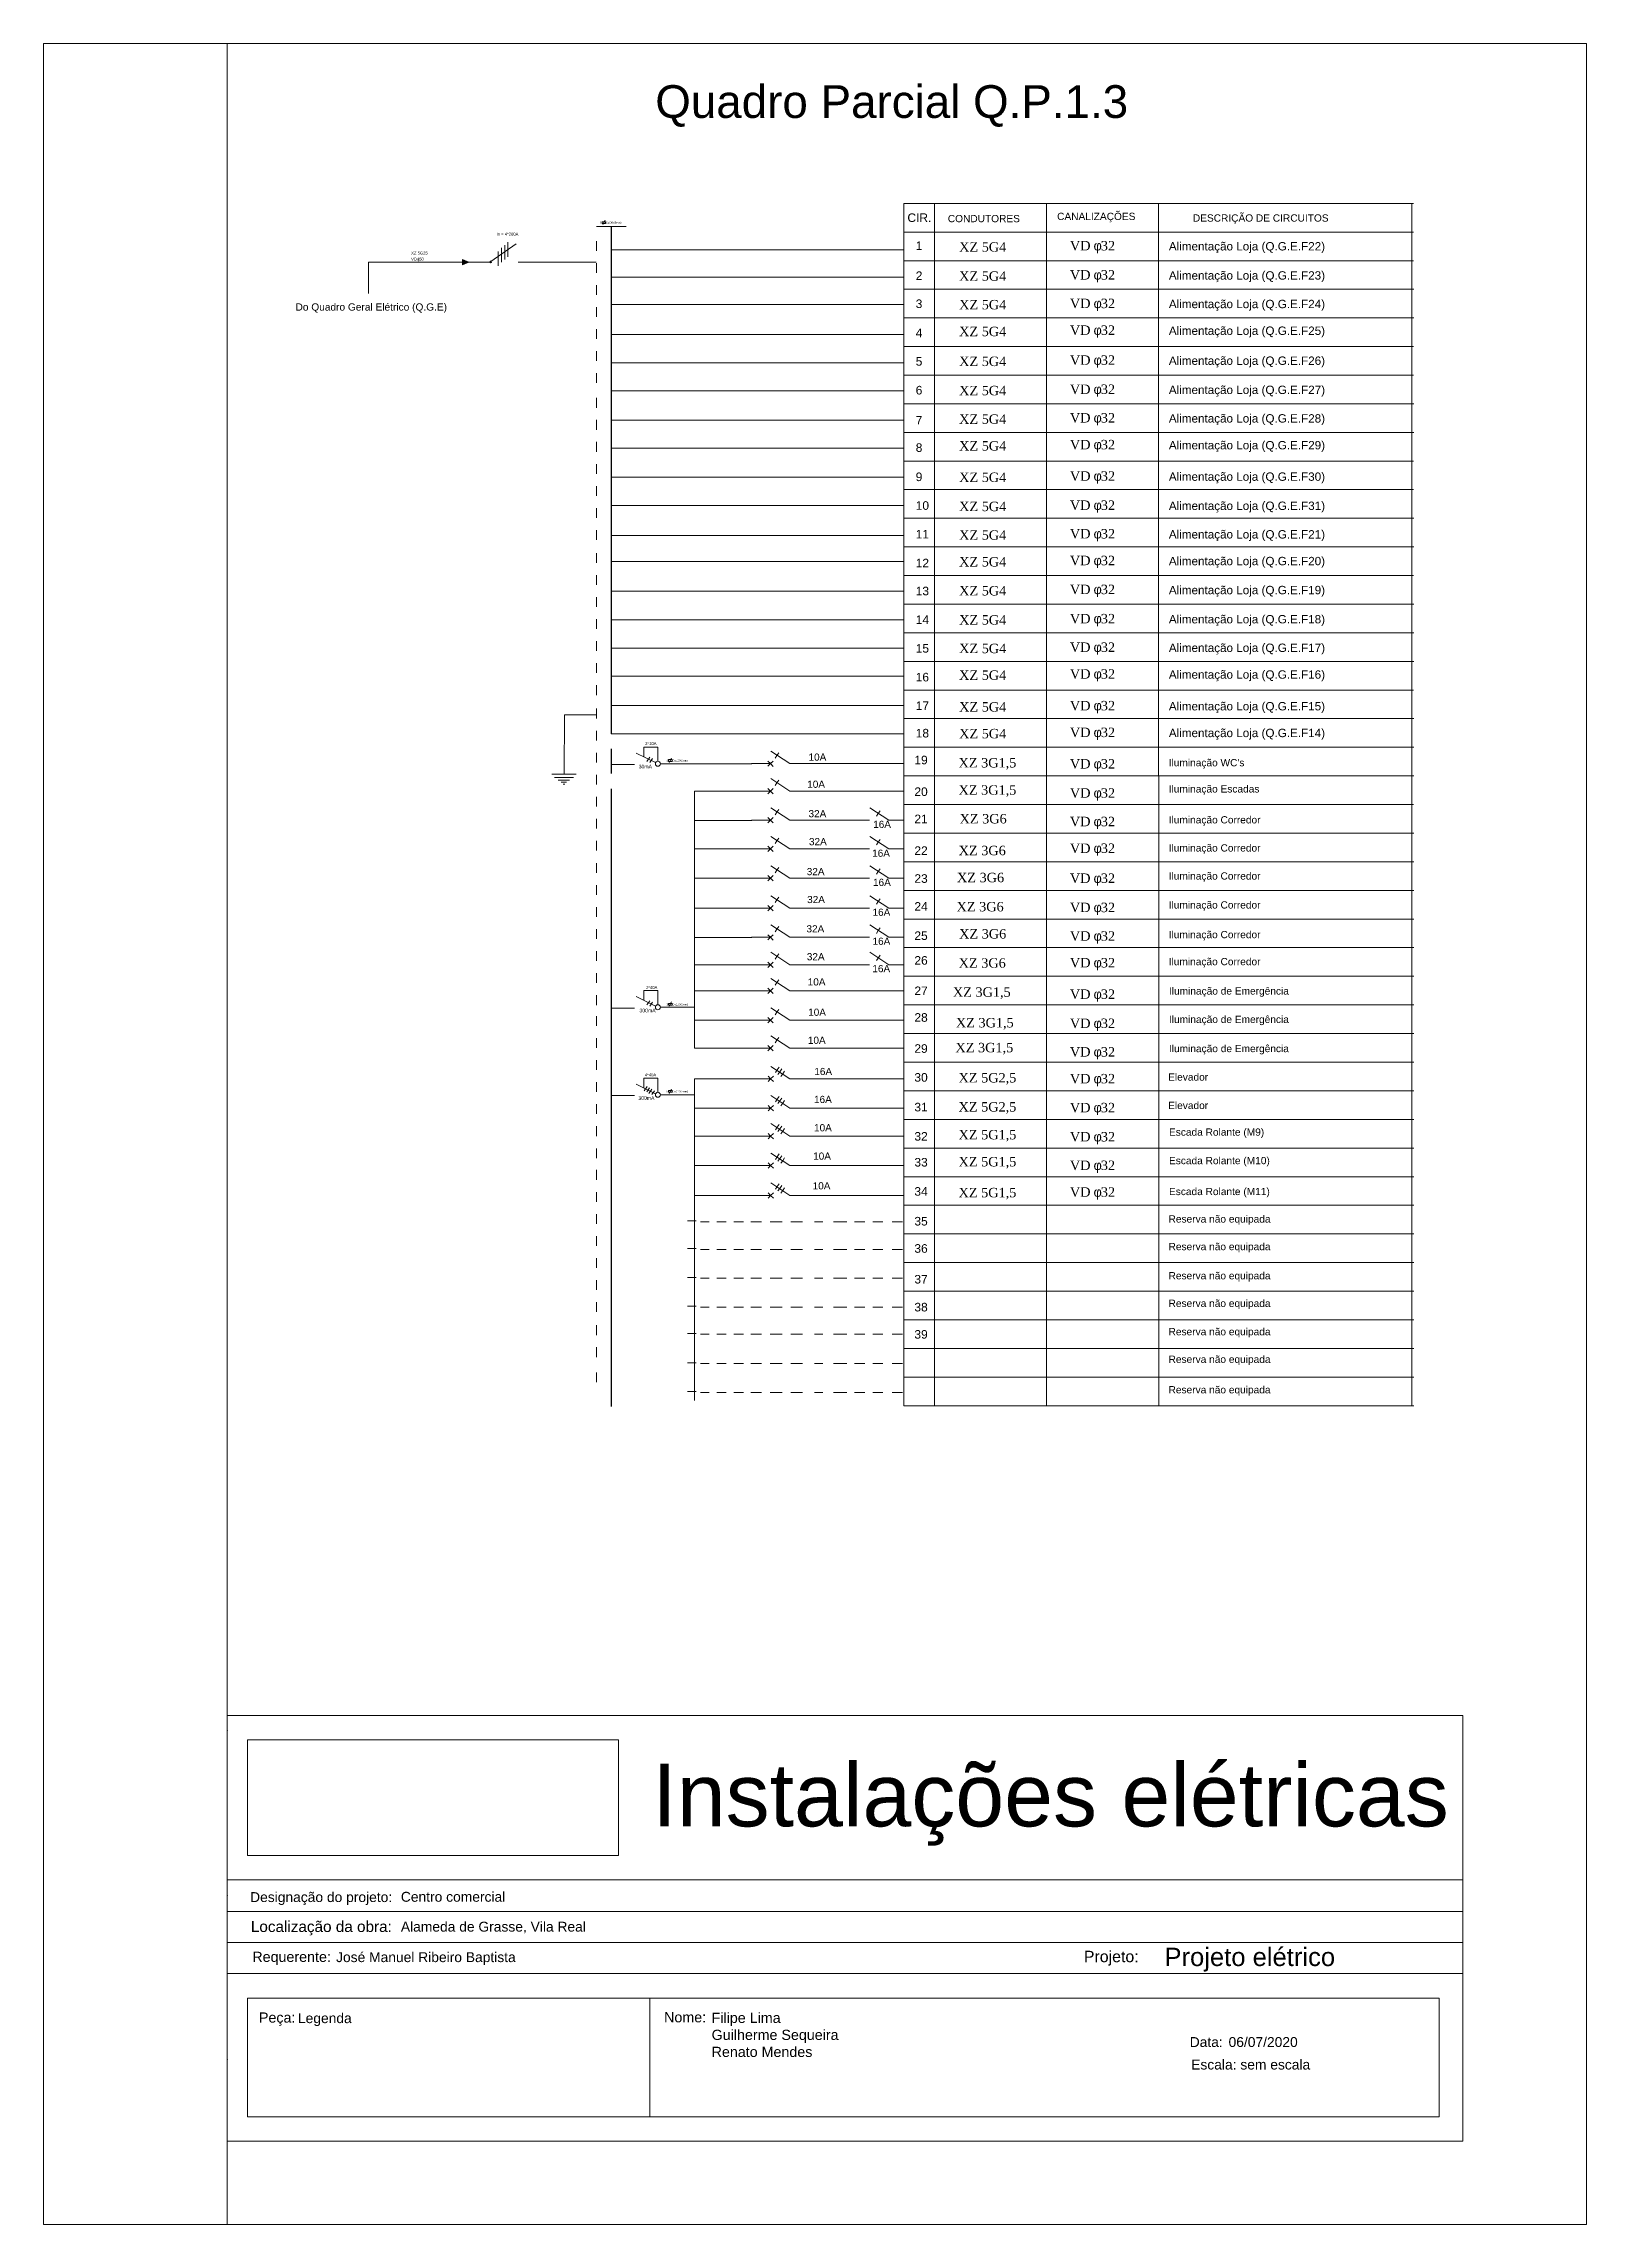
# Model space of a CAD drawing. Extents: x -17539 to 1421, y -3169 to 802964.
# Drawn here: x 628 to 649, y 347.31 to 377.01 of the extents above; entities that cross this region are included whole.
import ezdxf
from ezdxf.enums import TextEntityAlignment as Align

# ---------------------------------------------------------------- set-up
doc = ezdxf.new("R2010")
doc.units = 0
doc.header["$LTSCALE"] = 25
doc.header["$MEASUREMENT"] = 0
doc.linetypes.add('TRACO_PONTO', pattern=[500, 300, -100, 0.1, -99.9])
doc.layers.get('0').update_dxf_attribs({"lineweight": 9})
doc.styles.add('MtXpl_Symbol', font='symbol.ttf')
doc.styles.add('MtXpl_Times_New_Roma', font='times.ttf')
doc.styles.add('ROMANS', font='arial.ttf')
doc.styles.get("Standard").update_dxf_attribs({"font": 'arial.ttf'})

msp = doc.modelspace()

# ---------------------------------------------------------------- texts
at = {"style": 'ROMANS'}
for s, p in [('5      Cu(30X5mm)', (635.722, 374.571)), ('3      Cu(12X2mm)', (636.627, 367.244)), ('3      Cu(12X2mm)', (636.627, 363.924)), ('5      Cu(12X2mm)', (636.627, 362.738))]:
    msp.add_text(s, height=0.02538, dxfattribs=at).set_placement(p, align=Align.MIDDLE_CENTER)
for s, height, style, p in [('CIR.', 0.1168, 'ROMANS', (639.76, 374.58)), ('CONDUTORES', 0.0988, 'ROMANS', (640.31, 374.577)), ('CANALIZAÇÕES', 0.09875, 'ROMANS', (641.798, 374.607)), ('DESCRIÇÃO DE CIRCUITOS', 0.09875, 'ROMANS', (643.646, 374.585)), ('In = 4*200A ', 0.04037, 'ROMANS', (634.168, 374.395)), ('1', 0.117, 'ROMANS', (639.873, 374.198)), ('XZ 5G4', 0.1285, 'MtXpl_Times_New_Roma', (640.464, 374.176)), ('VD ', 0.1285, 'MtXpl_Times_New_Roma', (641.972, 374.193)), ('f', 0.129, 'MtXpl_Symbol', (642.294, 374.193)), ('32', 0.1285, 'MtXpl_Times_New_Roma', (642.393, 374.193)), (' VDϕ50', 0.0404, 'ROMANS', (632.989, 374.054)), (' XZ 5G25', 0.0404, 'ROMANS', (632.989, 374.137)), ('VD ', 0.1285, 'MtXpl_Times_New_Roma', (641.972, 373.796)), ('32', 0.1285, 'MtXpl_Times_New_Roma', (642.393, 373.796)), ('2', 0.117, 'ROMANS', (639.873, 373.79)), ('XZ 5G4', 0.1285, 'MtXpl_Times_New_Roma', (640.464, 373.779)), ('f', 0.129, 'MtXpl_Symbol', (642.294, 373.796)), ('Do Quadro Geral Elétrico (Q.G.E)', 0.09875, 'ROMANS', (631.431, 373.373)), ('3', 0.117, 'ROMANS', (639.873, 373.408)), ('XZ 5G4', 0.1285, 'MtXpl_Times_New_Roma', (640.464, 373.39)), ('VD ', 0.1285, 'MtXpl_Times_New_Roma', (641.972, 373.407)), ('f', 0.129, 'MtXpl_Symbol', (642.294, 373.407)), ('32', 0.1285, 'MtXpl_Times_New_Roma', (642.393, 373.407)), ('4', 0.117, 'ROMANS', (639.873, 373.011)), ('XZ 5G4', 0.1285, 'MtXpl_Times_New_Roma', (640.464, 373.025)), ('VD ', 0.1285, 'MtXpl_Times_New_Roma', (641.972, 373.043)), ('f', 0.129, 'MtXpl_Symbol', (642.294, 373.043)), ('32', 0.1285, 'MtXpl_Times_New_Roma', (642.393, 373.043)), ('5', 0.117, 'ROMANS', (639.873, 372.623)), ('XZ 5G4', 0.1285, 'MtXpl_Times_New_Roma', (640.464, 372.618)), ('VD ', 0.1285, 'MtXpl_Times_New_Roma', (641.972, 372.635)), ('f', 0.129, 'MtXpl_Symbol', (642.294, 372.635)), ('32', 0.1285, 'MtXpl_Times_New_Roma', (642.393, 372.635)), ('6', 0.117, 'ROMANS', (639.873, 372.231)), ('XZ 5G4', 0.1285, 'MtXpl_Times_New_Roma', (640.464, 372.22)), ('VD ', 0.1285, 'MtXpl_Times_New_Roma', (641.972, 372.238)), ('f', 0.129, 'MtXpl_Symbol', (642.294, 372.238)), ('32', 0.1285, 'MtXpl_Times_New_Roma', (642.393, 372.238)), ('7', 0.117, 'ROMANS', (639.873, 371.822)), ('XZ 5G4', 0.1285, 'MtXpl_Times_New_Roma', (640.464, 371.831)), ('VD ', 0.1285, 'MtXpl_Times_New_Roma', (641.972, 371.849)), ('f', 0.129, 'MtXpl_Symbol', (642.294, 371.849)), ('32', 0.1285, 'MtXpl_Times_New_Roma', (642.393, 371.849)), ('8', 0.117, 'ROMANS', (639.873, 371.449)), ('XZ 5G4', 0.1285, 'MtXpl_Times_New_Roma', (640.464, 371.467)), ('VD ', 0.1285, 'MtXpl_Times_New_Roma', (641.972, 371.484)), ('f', 0.129, 'MtXpl_Symbol', (642.294, 371.484)), ('32', 0.1285, 'MtXpl_Times_New_Roma', (642.393, 371.484)), ('9', 0.117, 'ROMANS', (639.873, 371.051)), ('XZ 5G4', 0.1285, 'MtXpl_Times_New_Roma', (640.464, 371.039)), ('VD ', 0.1285, 'MtXpl_Times_New_Roma', (641.972, 371.056)), ('f', 0.129, 'MtXpl_Symbol', (642.294, 371.056)), ('32', 0.1285, 'MtXpl_Times_New_Roma', (642.393, 371.056)), ('10', 0.1168, 'ROMANS', (639.873, 370.66)), ('XZ 5G4', 0.1285, 'MtXpl_Times_New_Roma', (640.464, 370.642)), ('VD ', 0.1285, 'MtXpl_Times_New_Roma', (641.972, 370.659)), ('f', 0.129, 'MtXpl_Symbol', (642.294, 370.659)), ('32', 0.1285, 'MtXpl_Times_New_Roma', (642.393, 370.659)), ('11', 0.1168, 'ROMANS', (639.873, 370.27)), ('XZ 5G4', 0.1285, 'MtXpl_Times_New_Roma', (640.464, 370.252)), ('VD ', 0.1285, 'MtXpl_Times_New_Roma', (641.972, 370.27)), ('f', 0.129, 'MtXpl_Symbol', (642.294, 370.27)), ('32', 0.1285, 'MtXpl_Times_New_Roma', (642.393, 370.27)), ('12', 0.1168, 'ROMANS', (639.873, 369.877)), ('XZ 5G4', 0.1285, 'MtXpl_Times_New_Roma', (640.464, 369.888)), ('VD ', 0.1285, 'MtXpl_Times_New_Roma', (641.972, 369.906)), ('f', 0.129, 'MtXpl_Symbol', (642.294, 369.906)), ('32', 0.1285, 'MtXpl_Times_New_Roma', (642.393, 369.906)), ('13', 0.1168, 'ROMANS', (639.873, 369.496)), ('XZ 5G4', 0.1285, 'MtXpl_Times_New_Roma', (640.464, 369.494)), ('VD ', 0.1285, 'MtXpl_Times_New_Roma', (641.972, 369.512)), ('f', 0.129, 'MtXpl_Symbol', (642.294, 369.512)), ('32', 0.1285, 'MtXpl_Times_New_Roma', (642.393, 369.512)), ('14', 0.1168, 'ROMANS', (639.873, 369.105)), ('XZ 5G4', 0.1285, 'MtXpl_Times_New_Roma', (640.464, 369.097)), ('VD ', 0.1285, 'MtXpl_Times_New_Roma', (641.972, 369.114)), ('f', 0.129, 'MtXpl_Symbol', (642.294, 369.114)), ('32', 0.1285, 'MtXpl_Times_New_Roma', (642.393, 369.114)), ('15', 0.1168, 'ROMANS', (639.873, 368.715)), ('XZ 5G4', 0.1285, 'MtXpl_Times_New_Roma', (640.464, 368.708)), ('VD ', 0.1285, 'MtXpl_Times_New_Roma', (641.972, 368.725)), ('f', 0.129, 'MtXpl_Symbol', (642.294, 368.725)), ('32', 0.1285, 'MtXpl_Times_New_Roma', (642.393, 368.725)), ('16', 0.1168, 'ROMANS', (639.873, 368.323)), ('XZ 5G4', 0.1285, 'MtXpl_Times_New_Roma', (640.464, 368.344)), ('VD ', 0.1285, 'MtXpl_Times_New_Roma', (641.972, 368.361)), ('f', 0.129, 'MtXpl_Symbol', (642.294, 368.361)), ('32', 0.1285, 'MtXpl_Times_New_Roma', (642.393, 368.361)), ('17', 0.1168, 'ROMANS', (639.873, 367.933)), ('XZ 5G4', 0.1285, 'MtXpl_Times_New_Roma', (640.464, 367.912)), ('VD ', 0.1285, 'MtXpl_Times_New_Roma', (641.972, 367.929)), ('f', 0.129, 'MtXpl_Symbol', (642.294, 367.929)), ('32', 0.1285, 'MtXpl_Times_New_Roma', (642.393, 367.929)), ('VD ', 0.1285, 'MtXpl_Times_New_Roma', (641.972, 367.565)), ('32', 0.1285, 'MtXpl_Times_New_Roma', (642.393, 367.565)), ('2*10A', 0.0404, 'ROMANS', (636.191, 367.457)), ('18', 0.1168, 'ROMANS', (639.873, 367.56)), ('XZ 5G4', 0.1285, 'MtXpl_Times_New_Roma', (640.464, 367.548)), ('f', 0.129, 'MtXpl_Symbol', (642.294, 367.565)), ('10A', 0.0974, 'ROMANS', (638.414, 367.244)), ('19', 0.1168, 'ROMANS', (639.855, 367.194)), ('XZ 3G1,5', 0.1285, 'MtXpl_Times_New_Roma', (640.456, 367.151)), ('VD ', 0.1285, 'MtXpl_Times_New_Roma', (641.972, 367.137)), ('f', 0.129, 'MtXpl_Symbol', (642.294, 367.137)), ('32', 0.1285, 'MtXpl_Times_New_Roma', (642.393, 367.137)), ("Iluminação WC's", 0.09875, 'ROMANS', (643.317, 367.167)), ('10A', 0.0974, 'ROMANS', (638.396, 366.874)), ('20', 0.1168, 'ROMANS', (639.855, 366.763)), ('XZ 3G1,5', 0.1285, 'MtXpl_Times_New_Roma', (640.456, 366.78)), ('VD ', 0.1285, 'MtXpl_Times_New_Roma', (641.972, 366.74)), ('f', 0.129, 'MtXpl_Symbol', (642.294, 366.74)), ('32', 0.1285, 'MtXpl_Times_New_Roma', (642.393, 366.74)), ('Iluminação Escadas', 0.09875, 'ROMANS', (643.317, 366.81)), ('32A', 0.0974, 'ROMANS', (638.414, 366.473)), ('21', 0.1168, 'ROMANS', (639.855, 366.392)), ('XZ 3G6', 0.1285, 'MtXpl_Times_New_Roma', (640.47, 366.389)), ('16A', 0.0974, 'ROMANS', (639.294, 366.328)), ('VD ', 0.1285, 'MtXpl_Times_New_Roma', (641.972, 366.351)), ('f', 0.129, 'MtXpl_Symbol', (642.294, 366.351)), ('32', 0.1285, 'MtXpl_Times_New_Roma', (642.393, 366.351)), ('Iluminação Corredor', 0.09875, 'ROMANS', (643.317, 366.389)), ('32A', 0.0974, 'ROMANS', (638.42, 366.092)), ('16A', 0.0974, 'ROMANS', (639.28, 365.935)), ('22', 0.1168, 'ROMANS', (639.855, 365.96)), ('XZ 3G6', 0.1285, 'MtXpl_Times_New_Roma', (640.458, 365.956)), ('VD ', 0.1285, 'MtXpl_Times_New_Roma', (641.972, 365.987)), ('f', 0.129, 'MtXpl_Symbol', (642.294, 365.987)), ('32', 0.1285, 'MtXpl_Times_New_Roma', (642.393, 365.987)), ('Iluminação Corredor', 0.09875, 'ROMANS', (643.317, 366.006)), ('32A', 0.0974, 'ROMANS', (638.39, 365.684)), ('16A', 0.0974, 'ROMANS', (639.292, 365.538)), ('23', 0.1168, 'ROMANS', (639.855, 365.58)), ('XZ 3G6', 0.1285, 'MtXpl_Times_New_Roma', (640.435, 365.588)), ('VD ', 0.1285, 'MtXpl_Times_New_Roma', (641.972, 365.579)), ('f', 0.129, 'MtXpl_Symbol', (642.294, 365.579)), ('32', 0.1285, 'MtXpl_Times_New_Roma', (642.393, 365.579)), ('Iluminação Corredor', 0.09875, 'ROMANS', (643.317, 365.624)), ('32A', 0.0974, 'ROMANS', (638.395, 365.304)), ('24', 0.1168, 'ROMANS', (639.855, 365.2)), ('XZ 3G6', 0.1285, 'MtXpl_Times_New_Roma', (640.429, 365.191)), ('32', 0.1285, 'MtXpl_Times_New_Roma', (642.393, 365.181)), ('Iluminação Corredor', 0.09875, 'ROMANS', (643.317, 365.23)), ('16A', 0.0974, 'ROMANS', (639.285, 365.131)), ('VD ', 0.1285, 'MtXpl_Times_New_Roma', (641.972, 365.181)), ('f', 0.129, 'MtXpl_Symbol', (642.294, 365.181)), ('32A', 0.0974, 'ROMANS', (638.386, 364.905)), ('16A', 0.0974, 'ROMANS', (639.285, 364.736)), ('25', 0.1168, 'ROMANS', (639.855, 364.802)), ('XZ 3G6', 0.1285, 'MtXpl_Times_New_Roma', (640.464, 364.821)), ('VD ', 0.1285, 'MtXpl_Times_New_Roma', (641.972, 364.792)), ('f', 0.129, 'MtXpl_Symbol', (642.294, 364.792)), ('32', 0.1285, 'MtXpl_Times_New_Roma', (642.393, 364.792)), ('Iluminação Corredor', 0.09875, 'ROMANS', (643.317, 364.826)), ('32A', 0.0974, 'ROMANS', (638.391, 364.525)), ('16A', 0.0974, 'ROMANS', (639.283, 364.363)), ('26', 0.1168, 'ROMANS', (639.855, 364.465)), ('XZ 3G6', 0.1285, 'MtXpl_Times_New_Roma', (640.458, 364.424)), ('VD ', 0.1285, 'MtXpl_Times_New_Roma', (641.972, 364.428)), ('f', 0.129, 'MtXpl_Symbol', (642.294, 364.428)), ('32', 0.1285, 'MtXpl_Times_New_Roma', (642.393, 364.428)), ('Iluminação Corredor', 0.09875, 'ROMANS', (643.317, 364.458)), ('2*40A', 0.0404, 'ROMANS', (636.202, 364.134)), ('10A', 0.0974, 'ROMANS', (638.403, 364.182)), ('27', 0.1168, 'ROMANS', (639.855, 364.051)), ('XZ 3G1,5', 0.1285, 'MtXpl_Times_New_Roma', (640.379, 364.028)), ('VD ', 0.1285, 'MtXpl_Times_New_Roma', (641.972, 364)), ('32', 0.1285, 'MtXpl_Times_New_Roma', (642.393, 364)), ('Iluminação de Emergência ', 0.09875, 'ROMANS', (643.32, 364.058)), ('10A', 0.0974, 'ROMANS', (638.409, 363.769)), ('f', 0.129, 'MtXpl_Symbol', (642.294, 364)), ('28', 0.1168, 'ROMANS', (639.855, 363.688)), ('XZ 3G1,5', 0.1285, 'MtXpl_Times_New_Roma', (640.42, 363.611)), ('VD ', 0.1285, 'MtXpl_Times_New_Roma', (641.972, 363.603)), ('f', 0.129, 'MtXpl_Symbol', (642.294, 363.603)), ('32', 0.1285, 'MtXpl_Times_New_Roma', (642.393, 363.603)), ('Iluminação de Emergência ', 0.09875, 'ROMANS', (643.32, 363.671)), ('10A', 0.0974, 'ROMANS', (638.405, 363.387)), ('29', 0.1168, 'ROMANS', (639.855, 363.265)), ('XZ 3G1,5', 0.1285, 'MtXpl_Times_New_Roma', (640.414, 363.272)), ('VD ', 0.1285, 'MtXpl_Times_New_Roma', (641.972, 363.214)), ('f', 0.129, 'MtXpl_Symbol', (642.294, 363.214)), ('32', 0.1285, 'MtXpl_Times_New_Roma', (642.393, 363.214)), ('Iluminação de Emergência ', 0.09875, 'ROMANS', (643.32, 363.274)), ('4*40A', 0.0404, 'ROMANS', (636.186, 362.943)), ('16A', 0.0974, 'ROMANS', (638.493, 362.962)), ('30', 0.1168, 'ROMANS', (639.855, 362.872)), ('XZ 5G2,5', 0.1285, 'MtXpl_Times_New_Roma', (640.456, 362.861)), ('VD ', 0.1285, 'MtXpl_Times_New_Roma', (641.972, 362.849)), ('f', 0.129, 'MtXpl_Symbol', (642.294, 362.849)), ('32', 0.1285, 'MtXpl_Times_New_Roma', (642.393, 362.849)), ('Elevador', 0.0988, 'ROMANS', (643.309, 362.886)), ('16A', 0.0974, 'ROMANS', (638.489, 362.582)), ('31', 0.1168, 'ROMANS', (639.855, 362.467)), ('XZ 5G2,5', 0.1285, 'MtXpl_Times_New_Roma', (640.456, 362.465)), ('VD ', 0.1285, 'MtXpl_Times_New_Roma', (641.972, 362.455)), ('f', 0.129, 'MtXpl_Symbol', (642.294, 362.455)), ('32', 0.1285, 'MtXpl_Times_New_Roma', (642.393, 362.455)), ('Elevador', 0.0988, 'ROMANS', (643.309, 362.499)), ('10A', 0.0974, 'ROMANS', (638.489, 362.196)), ('32', 0.1168, 'ROMANS', (639.855, 362.069)), ('XZ 5G1,5', 0.1285, 'MtXpl_Times_New_Roma', (640.456, 362.086)), ('VD ', 0.1285, 'MtXpl_Times_New_Roma', (641.972, 362.058)), ('f', 0.129, 'MtXpl_Symbol', (642.294, 362.058)), ('32', 0.1285, 'MtXpl_Times_New_Roma', (642.393, 362.058)), ('Escada Rolante (M9)', 0.09875, 'ROMANS', (643.321, 362.136)), ('10A', 0.0974, 'ROMANS', (638.477, 361.81)), ('33', 0.1168, 'ROMANS', (639.855, 361.716)), ('XZ 5G1,5', 0.1285, 'MtXpl_Times_New_Roma', (640.456, 361.718)), ('VD ', 0.1285, 'MtXpl_Times_New_Roma', (641.972, 361.669)), ('f', 0.129, 'MtXpl_Symbol', (642.294, 361.669)), ('32', 0.1285, 'MtXpl_Times_New_Roma', (642.393, 361.669)), ('Escada Rolante (M10)', 0.09875, 'ROMANS', (643.321, 361.748)), ('10A', 0.0974, 'ROMANS', (638.47, 361.405)), ('34', 0.1168, 'ROMANS', (639.855, 361.319)), ('XZ 5G1,5', 0.1285, 'MtXpl_Times_New_Roma', (640.456, 361.297)), ('VD ', 0.1285, 'MtXpl_Times_New_Roma', (641.972, 361.305)), ('f', 0.129, 'MtXpl_Symbol', (642.294, 361.305)), ('32', 0.1285, 'MtXpl_Times_New_Roma', (642.393, 361.305)), ('Escada Rolante (M11)', 0.09875, 'ROMANS', (643.321, 361.327)), ('35', 0.1168, 'ROMANS', (639.855, 360.913)), ('Reserva não equipada', 0.09875, 'ROMANS', (643.315, 360.953)), ('36', 0.1168, 'ROMANS', (639.855, 360.542)), ('Reserva não equipada', 0.09875, 'ROMANS', (643.315, 360.577)), ('Reserva não equipada', 0.09875, 'ROMANS', (643.315, 360.18)), ('37', 0.1168, 'ROMANS', (639.855, 360.123)), ('38', 0.1168, 'ROMANS', (639.855, 359.743)), ('Reserva não equipada', 0.09875, 'ROMANS', (643.315, 359.804)), ('39', 0.1168, 'ROMANS', (639.855, 359.372)), ('Reserva não equipada', 0.09875, 'ROMANS', (643.315, 359.418)), ('Reserva não equipada', 0.09875, 'ROMANS', (643.315, 359.042)), ('Reserva não equipada', 0.09875, 'ROMANS', (643.315, 358.627))]:
    msp.add_text(s, height=height, dxfattribs=dict(style=style)).set_placement(p)
at = {"attachment_point": 1}
for s, width, gutter_width, heights, insert, char_height in [('Quadro Parcial Q.P.1.3', 11.85459, 2.229, [1.009], (636.328, 376.443), 0.44575), ('Alimentação Loja (Q.G.E.F22)', 2.83229, 0.568, [0.183], (643.319, 374.306), 0.11363), ('Alimentação Loja (Q.G.E.F23)', 2.22249, 0.568, [0.183], (643.319, 373.909), 0.11363), ('Alimentação Loja (Q.G.E.F24)', 2.33849, 0.568, [0.183], (643.319, 373.52), 0.11363), ('Alimentação Loja (Q.G.E.F25)', 2.44988, 0.568, [0.183], (643.319, 373.156), 0.11363), ('Alimentação Loja (Q.G.E.F26)', 2.40624, 0.568, [0.183], (643.319, 372.748), 0.11363), ('Alimentação Loja (Q.G.E.F27)', 2.42079, 0.568, [0.183], (643.319, 372.351), 0.11363), ('Alimentação Loja (Q.G.E.F28)', 2.24696, 0.568, [0.183], (643.319, 371.962), 0.11363), ('Alimentação Loja (Q.G.E.F29)', 2.50734, 0.568, [0.183], (643.319, 371.597), 0.11363), ('Alimentação Loja (Q.G.E.F30)', 2.30621, 0.568, [0.183], (643.319, 371.169), 0.11363), ('Alimentação Loja (Q.G.E.F31)', 2.30337, 0.568, [0.183], (643.319, 370.772), 0.11363), ('Alimentação Loja (Q.G.E.F21)', 2.43391, 0.568, [0.183], (643.319, 370.383), 0.11363), ('Alimentação Loja (Q.G.E.F20)', 2.23668, 0.568, [0.183], (643.319, 370.019), 0.11363), ('Alimentação Loja (Q.G.E.F19)', 2.23668, 0.568, [0.183], (643.319, 369.624), 0.11363), ('Alimentação Loja (Q.G.E.F18)', 2.35445, 0.568, [0.183], (643.319, 369.227), 0.11363), ('Alimentação Loja (Q.G.E.F17)', 2.35764, 0.568, [0.183], (643.319, 368.838), 0.11363), ('Alimentação Loja (Q.G.E.F16)', 2.4371, 0.568, [0.183], (643.319, 368.474), 0.11363), ('Alimentação Loja (Q.G.E.F15)', 2.26541, 0.568, [0.183], (643.319, 368.042), 0.11363), ('Alimentação Loja (Q.G.E.F14)', 2.30975, 0.568, [0.183], (643.319, 367.678), 0.11363), ('Filipe Lima\\PGuilherme Sequeira\\PRenato Mendes', 1.91251, 0.695, [1.016], (637.095, 350.192), 0.13907)]:
    msp.add_mtext_dynamic_manual_height_columns(s, width=width, gutter_width=gutter_width, heights=heights, dxfattribs=dict(at, insert=insert, char_height=char_height))
for s, insert, char_height, width in [('30mA', (636.102, 367.188), 0.0496, 0.08125), ('300mA', (636.113, 363.866), 0.0496, 0.08125), ('300mA', (636.097, 362.674), 0.0496, 0.08125), ('Instalações elétricas', (636.288, 353.586), 0.85663, 10.8783), ('Designação do projeto:', (630.813, 351.834), 0.1346, 2.08364), ('Centro comercial', (632.865, 351.838), 0.1346, 2.08364), ('Localização da obra:', (630.823, 351.44), 0.14887, 2.30464), ('Alameda de Grasse, Vila Real', (632.865, 351.431), 0.1346, 2.83899), ('Projeto elétrico', (643.259, 351.077), 0.24933, 3.85974), ('Requerente:', (630.843, 351.023), 0.13907, 2.15283), ('José Manuel Ribeiro Baptista', (631.983, 351.016), 0.1346, 2.83899), ('Projeto:', (642.162, 351.035), 0.1549, 2.39854), ('Peça:', (630.933, 350.196), 0.1391, 2.15283), ('Legenda', (631.464, 350.185), 0.1346, 2.83899), ('Nome:', (636.448, 350.2), 0.1391, 0.56614), ('06/07/2020', (644.132, 349.86), 0.1346, 2.08364), ('Data:', (643.603, 349.86), 0.1346, 2.08364), ('Escala:', (643.623, 349.553), 0.1346, 2.08364), ('sem escala', (644.292, 349.553), 0.1346, 2.08364)]:
    msp.add_mtext(s, dxfattribs=dict(at, insert=insert, char_height=char_height, width=width))

# ---------------------------------------------------------------- hatches: boundary and pattern name
h = msp.add_hatch(color=256)
h.dxf.hatch_style = 1
h.paths.add_polyline_path([(633.705, 374.068), (633.705, 373.997), (633.79, 374.034)])

# ---------------------------------------------------------------- linework, layer by layer
for p, q in [((628.002, 377.009), (628.002, 347.309)), ((628.002, 377.009), (649.002, 377.009)), ((630.502, 377.009), (630.502, 347.309)), ((649.002, 377.009), (649.002, 347.309)), ((639.71, 374.834), (646.651, 374.834)), ((639.71, 374.834), (639.71, 373.274)), ((640.13, 374.835), (640.13, 373.256)), ((641.652, 374.824), (641.652, 373.256)), ((643.18, 374.834), (643.18, 373.274)), ((646.625, 374.834), (646.625, 373.274)), ((635.53, 374.52), (635.933, 374.52)), ((635.651, 374.584), (635.603, 374.584)), ((635.603, 374.56), (635.603, 374.584)), ((635.603, 374.56), (635.651, 374.561)), ((635.613, 374.545), (635.644, 374.604)), ((635.651, 374.561), (635.651, 374.585)), ((634.09, 374.04), (634.434, 374.284)), ((634.235, 374.229), (634.235, 374.031)), ((634.28, 374.266), (634.28, 374.068)), ((634.319, 374.303), (634.319, 374.105)), ((635.527, 374.32), (635.527, 374.188)), ((639.71, 374.443), (646.651, 374.443)), ((639.93, 374.443), (646.651, 374.443)), ((633.705, 374.034), (632.425, 374.034)), ((632.425, 374.034), (632.425, 373.608)), ((633.705, 374.068), (633.705, 373.997)), ((633.705, 374.068), (633.79, 374.034)), ((633.705, 373.997), (633.79, 374.034)), ((633.946, 374.034), (633.79, 374.034)), ((634.189, 374.18), (634.189, 373.981)), ((635.527, 374.02), (635.527, 373.888)), ((639.711, 374.199), (635.727, 374.199)), ((639.71, 374.053), (646.651, 374.053)), ((635.527, 373.72), (635.527, 373.588)), ((638.401, 373.828), (635.727, 373.828)), ((639.711, 373.828), (638.401, 373.828)), ((639.71, 373.664), (646.652, 373.664)), ((635.527, 373.42), (635.527, 373.288)), ((638.401, 373.457), (635.727, 373.457)), ((639.711, 373.457), (638.401, 373.457)), ((635.527, 373.12), (635.527, 372.988)), ((638.401, 373.049), (635.727, 373.049)), ((639.711, 373.049), (638.401, 373.049)), ((639.71, 373.274), (646.652, 373.274)), ((639.71, 373.274), (639.71, 371.715)), ((640.13, 373.276), (640.13, 371.697)), ((641.652, 373.264), (641.652, 371.697)), ((643.18, 373.274), (643.18, 371.715)), ((646.625, 373.274), (646.625, 371.715)), ((635.527, 372.82), (635.527, 372.688)), ((639.71, 372.883), (646.651, 372.883)), ((639.93, 372.883), (646.651, 372.883)), ((635.527, 372.52), (635.527, 372.388)), ((638.401, 372.66), (635.727, 372.66)), ((639.711, 372.66), (638.401, 372.66)), ((639.71, 372.494), (646.651, 372.494)), ((635.527, 372.184), (635.527, 372.051)), ((638.401, 372.28), (635.727, 372.28)), ((639.711, 372.28), (638.401, 372.28)), ((635.527, 371.884), (635.527, 371.751)), ((638.401, 371.88), (635.727, 371.88)), ((639.711, 371.88), (638.401, 371.88)), ((639.71, 372.105), (646.652, 372.105)), ((635.527, 371.584), (635.527, 371.451)), ((639.71, 371.715), (646.652, 371.715)), ((639.71, 371.715), (639.71, 370.156)), ((640.13, 371.717), (640.13, 370.137)), ((641.652, 371.705), (641.652, 370.137)), ((643.18, 371.715), (643.18, 370.156)), ((646.625, 371.715), (646.625, 370.156)), ((635.527, 371.284), (635.527, 371.151)), ((638.401, 371.498), (635.727, 371.498)), ((639.711, 371.498), (638.401, 371.498)), ((639.71, 371.324), (646.651, 371.324)), ((639.93, 371.324), (646.651, 371.324)), ((635.527, 370.984), (635.527, 370.851)), ((638.401, 371.106), (635.727, 371.106)), ((639.711, 371.106), (638.401, 371.106)), ((635.527, 370.684), (635.527, 370.551)), ((638.401, 370.718), (635.727, 370.718)), ((639.711, 370.718), (638.401, 370.718)), ((639.71, 370.935), (646.651, 370.935)), ((635.527, 370.384), (635.527, 370.251)), ((639.71, 370.545), (646.652, 370.545)), ((635.527, 370.071), (635.527, 369.938)), ((638.401, 370.311), (635.727, 370.311)), ((639.711, 370.311), (638.401, 370.311)), ((639.71, 370.156), (646.652, 370.156)), ((639.71, 370.156), (639.71, 368.596)), ((640.13, 370.157), (640.13, 368.578)), ((641.652, 370.145), (641.652, 368.578)), ((643.18, 370.156), (643.18, 368.596)), ((646.625, 370.156), (646.625, 368.596)), ((635.527, 369.771), (635.527, 369.638)), ((638.401, 369.958), (635.727, 369.958)), ((639.711, 369.958), (638.401, 369.958)), ((635.527, 369.471), (635.527, 369.338)), ((638.401, 369.553), (635.727, 369.553)), ((639.711, 369.553), (638.401, 369.553)), ((639.71, 369.765), (646.651, 369.765)), ((639.93, 369.765), (646.651, 369.765)), ((639.71, 369.375), (646.652, 369.375)), ((635.527, 369.171), (635.527, 369.038)), ((638.401, 369.164), (635.727, 369.164)), ((639.711, 369.164), (638.401, 369.164)), ((639.71, 368.986), (646.652, 368.986)), ((635.527, 368.871), (635.527, 368.738)), ((638.401, 368.777), (635.727, 368.777)), ((639.711, 368.777), (638.401, 368.777)), ((639.71, 368.596), (646.652, 368.596)), ((639.71, 368.596), (639.71, 367.037)), ((640.13, 368.598), (640.13, 367.019)), ((641.652, 368.586), (641.652, 367.019)), ((643.18, 368.596), (643.18, 367.037)), ((646.625, 368.596), (646.625, 367.037)), ((635.527, 368.571), (635.527, 368.438)), ((638.401, 368.395), (635.727, 368.395)), ((639.711, 368.395), (638.401, 368.395)), ((635.527, 368.271), (635.527, 368.138)), ((638.401, 367.996), (635.727, 367.996)), ((639.711, 367.996), (638.401, 367.996)), ((639.71, 368.205), (646.651, 368.205)), ((639.93, 368.205), (646.651, 368.205)), ((635.086, 367.058), (635.091, 367.868)), ((635.091, 367.868), (635.528, 367.868)), ((635.527, 367.952), (635.527, 367.819)), ((639.71, 367.816), (646.652, 367.816)), ((635.527, 367.652), (635.527, 367.519)), ((638.401, 367.607), (635.727, 367.607)), ((636.172, 367.297), (636.172, 367.429)), ((636.172, 367.429), (636.362, 367.429)), ((636.362, 367.429), (636.362, 367.236)), ((639.711, 367.607), (638.401, 367.607)), ((639.71, 367.426), (646.652, 367.426)), ((635.527, 367.352), (635.527, 367.219)), ((635.725, 367.192), (636.047, 367.192)), ((636.333, 367.217), (636.068, 367.348)), ((636.254, 367.292), (636.213, 367.234)), ((636.288, 367.273), (636.253, 367.219)), ((636.398, 367.202), (636.864, 367.202)), ((636.556, 367.258), (636.508, 367.258)), ((636.508, 367.234), (636.508, 367.258)), ((636.508, 367.234), (636.556, 367.234)), ((636.518, 367.219), (636.55, 367.277)), ((636.556, 367.234), (636.556, 367.258)), ((636.864, 367.202), (637.641, 367.202)), ((637.639, 367.203), (637.897, 367.203)), ((637.897, 367.203), (637.861, 367.239)), ((637.897, 367.203), (637.861, 367.167)), ((637.873, 367.179), (637.873, 367.179)), ((637.873, 367.179), (637.873, 367.179)), ((637.873, 367.179), (637.873, 367.179)), ((637.873, 367.179), (637.873, 367.179)), ((637.897, 367.203), (637.933, 367.239)), ((637.897, 367.203), (637.933, 367.166)), ((638.158, 367.203), (637.9, 367.372)), ((637.984, 367.313), (637.959, 367.277)), ((637.984, 367.313), (638.011, 367.35)), ((638.158, 367.203), (638.401, 367.203)), ((639.711, 367.203), (638.401, 367.203)), ((634.922, 367.058), (635.25, 367.058)), ((634.958, 367.015), (635.213, 367.015)), ((635.005, 366.98), (635.162, 366.98)), ((635.049, 366.95), (635.119, 366.95)), ((635.073, 366.922), (635.097, 366.922)), ((635.527, 367.052), (635.527, 366.919)), ((636.864, 366.83), (637.641, 366.83)), ((636.864, 366.83), (636.864, 363.327)), ((637.639, 366.83), (637.897, 366.83)), ((637.897, 366.83), (637.861, 366.866)), ((637.897, 366.83), (637.861, 366.794)), ((637.873, 366.807), (637.873, 366.807)), ((637.873, 366.807), (637.873, 366.807)), ((637.873, 366.807), (637.873, 366.807)), ((637.873, 366.807), (637.873, 366.807)), ((637.897, 366.83), (637.933, 366.866)), ((637.897, 366.83), (637.933, 366.794)), ((638.158, 366.83), (637.9, 366.999)), ((637.984, 366.941), (637.959, 366.904)), ((637.984, 366.941), (638.011, 366.978)), ((638.158, 366.83), (639.505, 366.83)), ((639.505, 366.83), (639.709, 366.83)), ((639.71, 367.037), (646.652, 367.037)), ((639.71, 367.037), (639.71, 365.477)), ((640.13, 367.038), (640.13, 365.459)), ((641.652, 367.027), (641.652, 365.459)), ((643.181, 367.037), (643.181, 365.477)), ((646.626, 367.037), (646.626, 365.477)), ((635.527, 366.752), (635.527, 366.619)), ((638.158, 366.432), (637.9, 366.601)), ((637.984, 366.542), (637.959, 366.506)), ((637.984, 366.542), (638.011, 366.579)), ((639.505, 366.432), (639.247, 366.601)), ((639.364, 366.523), (639.339, 366.486)), ((639.364, 366.523), (639.39, 366.559)), ((639.71, 366.646), (646.651, 366.646)), ((639.93, 366.646), (646.651, 366.646)), ((635.527, 366.452), (635.527, 366.319)), ((636.864, 366.431), (637.641, 366.431)), ((637.639, 366.432), (637.897, 366.432)), ((637.897, 366.432), (637.861, 366.468)), ((637.897, 366.432), (637.861, 366.396)), ((637.873, 366.408), (637.873, 366.408)), ((637.873, 366.408), (637.873, 366.408)), ((637.873, 366.408), (637.873, 366.408)), ((637.873, 366.408), (637.873, 366.408)), ((637.897, 366.432), (637.933, 366.468)), ((637.897, 366.432), (637.933, 366.395)), ((638.158, 366.042), (637.9, 366.211)), ((638.158, 366.432), (638.401, 366.432)), ((639.244, 366.432), (638.401, 366.432)), ((639.505, 366.042), (639.247, 366.211)), ((639.505, 366.432), (639.706, 366.432)), ((639.71, 366.256), (646.652, 366.256)), ((635.527, 366.152), (635.527, 366.019)), ((636.864, 366.041), (637.641, 366.041)), ((637.639, 366.042), (637.897, 366.042)), ((637.897, 366.042), (637.861, 366.078)), ((637.897, 366.042), (637.861, 366.006)), ((637.873, 366.018), (637.873, 366.018)), ((637.873, 366.018), (637.873, 366.018)), ((637.873, 366.018), (637.873, 366.018)), ((637.873, 366.018), (637.873, 366.018)), ((637.897, 366.042), (637.933, 366.078)), ((637.897, 366.042), (637.933, 366.006)), ((637.984, 366.152), (637.959, 366.116)), ((637.984, 366.152), (638.011, 366.189)), ((638.158, 366.042), (638.401, 366.042)), ((639.244, 366.042), (638.401, 366.042)), ((639.364, 366.133), (639.339, 366.096)), ((639.364, 366.133), (639.39, 366.17)), ((639.505, 366.042), (639.709, 366.042)), ((635.527, 365.848), (635.527, 365.716)), ((636.864, 365.643), (637.641, 365.643)), ((637.639, 365.643), (637.897, 365.643)), ((637.897, 365.643), (637.861, 365.679)), ((637.897, 365.643), (637.861, 365.607)), ((637.873, 365.62), (637.873, 365.62)), ((637.873, 365.62), (637.873, 365.62)), ((637.873, 365.62), (637.873, 365.62)), ((637.873, 365.62), (637.873, 365.62)), ((637.897, 365.643), (637.933, 365.679)), ((637.897, 365.643), (637.933, 365.607)), ((638.158, 365.643), (637.9, 365.813)), ((637.984, 365.754), (637.959, 365.717)), ((637.984, 365.754), (638.011, 365.791)), ((638.158, 365.643), (638.401, 365.643)), ((639.244, 365.643), (638.401, 365.643)), ((639.505, 365.643), (639.247, 365.813)), ((639.364, 365.734), (639.339, 365.698)), ((639.364, 365.734), (639.39, 365.771)), ((639.505, 365.643), (639.709, 365.643)), ((639.71, 365.867), (646.652, 365.867)), ((635.527, 365.548), (635.527, 365.416)), ((638.158, 365.236), (637.9, 365.405)), ((637.984, 365.347), (637.959, 365.31)), ((637.984, 365.347), (638.011, 365.384)), ((639.505, 365.236), (639.247, 365.405)), ((639.364, 365.327), (639.339, 365.291)), ((639.364, 365.327), (639.39, 365.364)), ((639.71, 365.477), (646.652, 365.477)), ((639.71, 365.477), (639.71, 363.918)), ((640.13, 365.479), (640.13, 363.9)), ((641.652, 365.467), (641.652, 363.9)), ((643.181, 365.477), (643.181, 363.918)), ((646.626, 365.477), (646.626, 363.918)), ((635.527, 365.248), (635.527, 365.116)), ((636.864, 365.236), (637.641, 365.236)), ((637.639, 365.236), (637.897, 365.236)), ((637.897, 365.236), (637.861, 365.272)), ((637.897, 365.236), (637.861, 365.2)), ((637.873, 365.213), (637.873, 365.213)), ((637.873, 365.213), (637.873, 365.213)), ((637.873, 365.213), (637.873, 365.213)), ((637.873, 365.213), (637.873, 365.213)), ((637.897, 365.236), (637.933, 365.272)), ((637.897, 365.236), (637.933, 365.2)), ((638.158, 365.236), (638.401, 365.236)), ((639.244, 365.236), (638.401, 365.236)), ((639.505, 365.236), (639.706, 365.236)), ((639.71, 365.086), (646.652, 365.086)), ((639.93, 365.086), (646.652, 365.086)), ((635.527, 364.948), (635.527, 364.816)), ((636.864, 364.837), (637.641, 364.837)), ((637.639, 364.838), (637.897, 364.838)), ((637.897, 364.838), (637.861, 364.874)), ((637.897, 364.838), (637.861, 364.802)), ((637.873, 364.814), (637.873, 364.814)), ((637.873, 364.814), (637.873, 364.814)), ((637.873, 364.814), (637.873, 364.814)), ((637.873, 364.814), (637.873, 364.814)), ((637.897, 364.838), (637.933, 364.874)), ((637.897, 364.838), (637.933, 364.801)), ((638.158, 364.838), (637.9, 365.007)), ((637.984, 364.948), (637.959, 364.912)), ((637.984, 364.948), (638.011, 364.985)), ((638.158, 364.838), (638.401, 364.838)), ((639.244, 364.838), (638.401, 364.838)), ((639.505, 364.838), (639.247, 365.007)), ((639.364, 364.929), (639.339, 364.892)), ((639.364, 364.929), (639.39, 364.965)), ((639.505, 364.838), (639.709, 364.838)), ((635.527, 364.648), (635.527, 364.516)), ((636.864, 364.465), (637.641, 364.465)), ((637.639, 364.465), (637.897, 364.465)), ((637.897, 364.465), (637.861, 364.501)), ((637.897, 364.465), (637.861, 364.429)), ((637.873, 364.442), (637.873, 364.442)), ((637.873, 364.442), (637.873, 364.442)), ((637.873, 364.442), (637.873, 364.442)), ((637.873, 364.442), (637.873, 364.442)), ((637.897, 364.465), (637.933, 364.501)), ((637.897, 364.465), (637.933, 364.429)), ((638.158, 364.465), (637.9, 364.634)), ((637.984, 364.576), (637.959, 364.539)), ((637.984, 364.576), (638.011, 364.613)), ((638.158, 364.465), (638.401, 364.465)), ((639.244, 364.465), (638.401, 364.465)), ((639.505, 364.465), (639.247, 364.634)), ((639.364, 364.556), (639.339, 364.52)), ((639.364, 364.556), (639.39, 364.593)), ((639.505, 364.465), (639.712, 364.465)), ((639.71, 364.697), (646.652, 364.697)), ((635.527, 364.348), (635.527, 364.216)), ((637.897, 364.11), (637.861, 364.146)), ((637.897, 364.11), (637.933, 364.146)), ((638.158, 364.11), (637.9, 364.279)), ((637.984, 364.221), (637.959, 364.184)), ((637.984, 364.221), (638.011, 364.257)), ((639.71, 364.307), (646.652, 364.307)), ((635.527, 364.048), (635.527, 363.916)), ((635.725, 363.874), (636.047, 363.874)), ((636.333, 363.9), (636.068, 364.03)), ((636.172, 363.979), (636.172, 364.112)), ((636.172, 364.112), (636.362, 364.112)), ((636.254, 363.974), (636.213, 363.917)), ((636.288, 363.955), (636.253, 363.902)), ((636.362, 364.112), (636.362, 363.919)), ((636.398, 363.885), (636.864, 363.885)), ((636.556, 363.937), (636.508, 363.937)), ((636.508, 363.913), (636.508, 363.937)), ((636.508, 363.913), (636.556, 363.913)), ((636.518, 363.898), (636.55, 363.957)), ((636.556, 363.913), (636.556, 363.937)), ((636.864, 364.109), (637.641, 364.11)), ((637.639, 364.11), (637.897, 364.11)), ((637.897, 364.11), (637.861, 364.074)), ((637.873, 364.087), (637.873, 364.087)), ((637.873, 364.087), (637.873, 364.087)), ((637.873, 364.087), (637.873, 364.087)), ((637.873, 364.087), (637.873, 364.087)), ((637.897, 364.11), (637.933, 364.074)), ((638.158, 363.708), (637.9, 363.878)), ((637.984, 363.819), (638.011, 363.856)), ((638.158, 364.11), (638.401, 364.11)), ((639.711, 364.11), (638.401, 364.11)), ((639.71, 363.918), (646.653, 363.918)), ((639.71, 363.918), (639.71, 362.359)), ((640.13, 363.92), (640.13, 362.34)), ((641.652, 363.908), (641.652, 362.34)), ((643.181, 363.918), (643.181, 362.359)), ((646.626, 363.918), (646.626, 362.359)), ((635.527, 363.764), (635.527, 363.632)), ((636.864, 363.708), (637.641, 363.708)), ((637.639, 363.708), (637.897, 363.708)), ((637.897, 363.708), (637.861, 363.744)), ((637.897, 363.708), (637.861, 363.673)), ((637.873, 363.685), (637.873, 363.685)), ((637.873, 363.685), (637.873, 363.685)), ((637.873, 363.685), (637.873, 363.685)), ((637.873, 363.685), (637.873, 363.685)), ((637.897, 363.708), (637.933, 363.744)), ((637.897, 363.708), (637.933, 363.672)), ((637.984, 363.819), (637.959, 363.782)), ((638.158, 363.708), (638.401, 363.708)), ((639.711, 363.708), (638.401, 363.708)), ((635.527, 363.464), (635.527, 363.332)), ((636.864, 363.327), (637.641, 363.327)), ((637.639, 363.327), (637.897, 363.327)), ((637.897, 363.327), (637.861, 363.363)), ((637.897, 363.327), (637.861, 363.291)), ((637.873, 363.304), (637.873, 363.304)), ((637.873, 363.304), (637.873, 363.304)), ((637.873, 363.304), (637.873, 363.304)), ((637.873, 363.304), (637.873, 363.304)), ((637.897, 363.327), (637.933, 363.363)), ((637.897, 363.327), (637.933, 363.291)), ((638.158, 363.327), (637.9, 363.496)), ((637.984, 363.438), (637.959, 363.401)), ((637.984, 363.438), (638.011, 363.475)), ((638.158, 363.327), (638.401, 363.327)), ((639.711, 363.327), (638.401, 363.327)), ((639.711, 363.527), (646.652, 363.527)), ((639.931, 363.527), (646.652, 363.527)), ((635.527, 363.164), (635.527, 363.032)), ((637.898, 362.911), (637.863, 362.947)), ((637.898, 362.911), (637.935, 362.947)), ((638.16, 362.911), (637.902, 363.08)), ((637.989, 363.031), (637.964, 362.995)), ((637.989, 363.031), (638.016, 363.068)), ((638.023, 363.008), (637.998, 362.971)), ((638.023, 363.008), (638.05, 363.045)), ((638.063, 362.977), (638.037, 362.941)), ((638.063, 362.977), (638.089, 363.014)), ((639.711, 363.138), (646.652, 363.138)), ((635.527, 362.864), (635.527, 362.732)), ((635.725, 362.682), (636.047, 362.682)), ((636.333, 362.708), (636.068, 362.838)), ((636.172, 362.787), (636.172, 362.92)), ((636.172, 362.92), (636.362, 362.92)), ((636.217, 362.805), (636.176, 362.747)), ((636.25, 362.786), (636.215, 362.732)), ((636.283, 362.768), (636.242, 362.711)), ((636.316, 362.749), (636.282, 362.696)), ((636.362, 362.92), (636.362, 362.727)), ((636.398, 362.693), (636.864, 362.693)), ((636.556, 362.751), (636.508, 362.751)), ((636.508, 362.727), (636.508, 362.751)), ((636.508, 362.727), (636.556, 362.728)), ((636.518, 362.712), (636.55, 362.771)), ((636.556, 362.728), (636.556, 362.752)), ((636.864, 362.911), (637.641, 362.911)), ((636.864, 362.911), (636.864, 358.53)), ((637.641, 362.911), (637.898, 362.911)), ((637.898, 362.911), (637.863, 362.875)), ((637.875, 362.887), (637.875, 362.887)), ((637.875, 362.887), (637.875, 362.887)), ((637.875, 362.887), (637.875, 362.887)), ((637.875, 362.887), (637.875, 362.887)), ((637.898, 362.911), (637.935, 362.875)), ((638.16, 362.512), (637.902, 362.682)), ((637.989, 362.633), (638.016, 362.669)), ((638.023, 362.609), (638.05, 362.646)), ((638.16, 362.911), (638.403, 362.911)), ((639.711, 362.911), (638.401, 362.911)), ((639.711, 362.748), (646.652, 362.748)), ((635.527, 362.564), (635.527, 362.432)), ((636.864, 362.512), (637.641, 362.512)), ((637.641, 362.512), (637.898, 362.512)), ((637.898, 362.512), (637.863, 362.548)), ((637.898, 362.512), (637.863, 362.477)), ((637.875, 362.489), (637.875, 362.489)), ((637.875, 362.489), (637.875, 362.489)), ((637.875, 362.489), (637.875, 362.489)), ((637.875, 362.489), (637.875, 362.489)), ((637.898, 362.512), (637.935, 362.548)), ((637.898, 362.512), (637.935, 362.476)), ((637.989, 362.633), (637.964, 362.596)), ((638.023, 362.609), (637.998, 362.573)), ((638.063, 362.579), (638.037, 362.542)), ((638.063, 362.579), (638.089, 362.616)), ((638.16, 362.512), (638.403, 362.512)), ((639.711, 362.513), (638.401, 362.513)), ((639.711, 362.359), (646.653, 362.359)), ((639.711, 362.359), (639.711, 360.799)), ((640.13, 362.36), (640.13, 360.781)), ((641.653, 362.348), (641.653, 360.781)), ((643.181, 362.359), (643.181, 360.799)), ((646.626, 362.359), (646.626, 360.799)), ((635.527, 362.264), (635.527, 362.132)), ((636.864, 362.131), (637.641, 362.131)), ((637.641, 362.131), (637.898, 362.131)), ((637.898, 362.131), (637.863, 362.167)), ((637.898, 362.131), (637.863, 362.095)), ((637.875, 362.108), (637.875, 362.108)), ((637.875, 362.108), (637.875, 362.108)), ((637.875, 362.108), (637.875, 362.108)), ((637.875, 362.108), (637.875, 362.108)), ((637.898, 362.131), (637.935, 362.167)), ((637.898, 362.131), (637.935, 362.095)), ((638.16, 362.131), (637.902, 362.301)), ((637.989, 362.251), (637.964, 362.215)), ((637.989, 362.251), (638.016, 362.288)), ((638.023, 362.228), (637.998, 362.192)), ((638.023, 362.228), (638.05, 362.265)), ((638.063, 362.198), (638.037, 362.161)), ((638.063, 362.198), (638.089, 362.235)), ((638.16, 362.131), (638.403, 362.131)), ((639.711, 362.132), (638.401, 362.132)), ((635.527, 361.964), (635.527, 361.832)), ((637.898, 361.73), (637.863, 361.766)), ((637.898, 361.73), (637.935, 361.766)), ((638.16, 361.73), (637.902, 361.899)), ((637.989, 361.85), (637.964, 361.813)), ((637.989, 361.85), (638.016, 361.887)), ((638.023, 361.827), (637.998, 361.79)), ((638.023, 361.827), (638.05, 361.863)), ((638.063, 361.796), (638.037, 361.76)), ((638.063, 361.796), (638.089, 361.833)), ((639.711, 361.968), (646.652, 361.968)), ((639.931, 361.968), (646.652, 361.968)), ((635.527, 361.669), (635.527, 361.536)), ((636.864, 361.729), (637.641, 361.73)), ((637.641, 361.73), (637.898, 361.73)), ((637.898, 361.73), (637.863, 361.694)), ((637.875, 361.706), (637.875, 361.706)), ((637.875, 361.706), (637.875, 361.706)), ((637.875, 361.706), (637.875, 361.706)), ((637.875, 361.706), (637.875, 361.706)), ((637.898, 361.73), (637.935, 361.693)), ((638.16, 361.322), (637.902, 361.492)), ((637.989, 361.443), (638.016, 361.479)), ((638.023, 361.419), (638.05, 361.456)), ((638.16, 361.73), (638.403, 361.73)), ((639.711, 361.73), (638.401, 361.73)), ((639.711, 361.578), (646.652, 361.578)), ((635.527, 361.369), (635.527, 361.236)), ((636.864, 361.322), (637.641, 361.322)), ((637.641, 361.322), (637.898, 361.322)), ((637.898, 361.322), (637.863, 361.358)), ((637.898, 361.322), (637.863, 361.287)), ((637.875, 361.299), (637.875, 361.299)), ((637.875, 361.299), (637.875, 361.299)), ((637.875, 361.299), (637.875, 361.299)), ((637.875, 361.299), (637.875, 361.299)), ((637.898, 361.322), (637.935, 361.358)), ((637.898, 361.322), (637.935, 361.286)), ((637.989, 361.443), (637.964, 361.406)), ((638.023, 361.419), (637.998, 361.383)), ((638.063, 361.389), (638.037, 361.352)), ((638.063, 361.389), (638.089, 361.426)), ((638.16, 361.322), (638.403, 361.322)), ((639.711, 361.323), (638.401, 361.323)), ((639.711, 361.189), (646.653, 361.189)), ((635.527, 361.069), (635.527, 360.936)), ((636.885, 360.976), (636.768, 360.976)), ((637.063, 360.963), (636.945, 360.963)), ((637.295, 360.963), (637.165, 360.963)), ((637.528, 360.963), (637.396, 360.963)), ((637.772, 360.963), (637.63, 360.963)), ((638.057, 360.963), (637.894, 360.963)), ((638.33, 360.963), (638.174, 360.963)), ((638.607, 360.963), (638.495, 360.963)), ((638.936, 360.963), (638.752, 360.963)), ((639.181, 360.963), (639.041, 360.963)), ((639.426, 360.963), (639.29, 360.963)), ((639.695, 360.963), (639.551, 360.963)), ((635.527, 360.769), (635.527, 360.636)), ((636.885, 360.598), (636.768, 360.598)), ((637.063, 360.586), (636.945, 360.586)), ((637.295, 360.586), (637.165, 360.586)), ((637.528, 360.586), (637.396, 360.586)), ((637.772, 360.586), (637.63, 360.586)), ((638.057, 360.586), (637.894, 360.586)), ((638.33, 360.586), (638.174, 360.586)), ((638.607, 360.586), (638.495, 360.586)), ((638.936, 360.586), (638.752, 360.586)), ((639.181, 360.586), (639.041, 360.586)), ((639.426, 360.586), (639.29, 360.586)), ((639.695, 360.586), (639.551, 360.586)), ((639.711, 360.799), (646.653, 360.799)), ((639.711, 360.799), (639.711, 358.459)), ((640.131, 360.801), (640.131, 358.459)), ((641.653, 360.789), (641.653, 358.459)), ((643.181, 360.799), (643.181, 358.459)), ((646.626, 360.799), (646.626, 358.459)), ((635.527, 360.469), (635.527, 360.336)), ((639.711, 360.408), (646.652, 360.408)), ((639.931, 360.408), (646.652, 360.408)), ((635.527, 360.169), (635.527, 360.036)), ((636.885, 360.206), (636.768, 360.206)), ((637.063, 360.194), (636.945, 360.194)), ((637.295, 360.194), (637.165, 360.194)), ((637.528, 360.194), (637.396, 360.194)), ((637.772, 360.194), (637.63, 360.194)), ((638.057, 360.194), (637.894, 360.194)), ((638.33, 360.194), (638.174, 360.194)), ((638.607, 360.194), (638.495, 360.194)), ((638.936, 360.194), (638.752, 360.194)), ((639.181, 360.194), (639.041, 360.194)), ((639.426, 360.194), (639.29, 360.194)), ((639.695, 360.194), (639.551, 360.194)), ((639.711, 360.019), (646.652, 360.019)), ((635.527, 359.869), (635.527, 359.736)), ((636.885, 359.814), (636.768, 359.814)), ((637.063, 359.802), (636.945, 359.802)), ((637.295, 359.802), (637.165, 359.802)), ((637.528, 359.802), (637.396, 359.802)), ((637.772, 359.802), (637.63, 359.802)), ((638.057, 359.802), (637.894, 359.802)), ((638.33, 359.802), (638.174, 359.802)), ((638.607, 359.802), (638.495, 359.802)), ((638.936, 359.802), (638.752, 359.802)), ((639.181, 359.802), (639.041, 359.802)), ((639.426, 359.802), (639.29, 359.802)), ((639.695, 359.802), (639.551, 359.802)), ((635.527, 359.554), (635.527, 359.421)), ((636.885, 359.444), (636.768, 359.444)), ((637.063, 359.431), (636.945, 359.431)), ((637.295, 359.431), (637.165, 359.431)), ((637.528, 359.431), (637.396, 359.431)), ((637.772, 359.431), (637.63, 359.431)), ((638.057, 359.431), (637.894, 359.431)), ((638.33, 359.431), (638.174, 359.431)), ((638.607, 359.431), (638.495, 359.431)), ((638.936, 359.431), (638.752, 359.431)), ((639.181, 359.431), (639.041, 359.431)), ((639.426, 359.431), (639.29, 359.431)), ((639.695, 359.431), (639.551, 359.431)), ((639.711, 359.629), (646.653, 359.629)), ((635.527, 359.254), (635.527, 359.121)), ((639.711, 359.24), (646.653, 359.24)), ((635.527, 358.91), (635.527, 358.778)), ((636.885, 359.044), (636.768, 359.044)), ((637.063, 359.032), (636.945, 359.032)), ((637.295, 359.032), (637.165, 359.032)), ((637.528, 359.032), (637.396, 359.032)), ((637.772, 359.032), (637.63, 359.032)), ((638.057, 359.032), (637.894, 359.032)), ((638.33, 359.032), (638.174, 359.032)), ((638.607, 359.032), (638.495, 359.032)), ((638.936, 359.032), (638.752, 359.032)), ((639.181, 359.032), (639.041, 359.032)), ((639.426, 359.032), (639.29, 359.032)), ((639.695, 359.032), (639.551, 359.032)), ((639.711, 358.849), (646.652, 358.849)), ((639.931, 358.849), (646.652, 358.849)), ((636.885, 358.652), (636.768, 358.652)), ((637.063, 358.64), (636.945, 358.64)), ((637.295, 358.64), (637.165, 358.64)), ((637.528, 358.64), (637.396, 358.64)), ((637.772, 358.64), (637.63, 358.64)), ((638.057, 358.64), (637.894, 358.64)), ((638.33, 358.64), (638.174, 358.64)), ((638.607, 358.64), (638.495, 358.64)), ((638.936, 358.64), (638.752, 358.64)), ((639.181, 358.64), (639.041, 358.64)), ((639.426, 358.64), (639.29, 358.64)), ((639.695, 358.64), (639.551, 358.64)), ((639.711, 358.459), (646.653, 358.459)), ((630.502, 354.242), (647.319, 354.242)), ((647.319, 354.242), (647.319, 348.441)), ((630.778, 353.909), (635.827, 353.909)), ((630.778, 353.909), (630.778, 352.331)), ((635.827, 353.909), (635.827, 352.331)), ((630.778, 352.331), (635.827, 352.331)), ((630.502, 352.001), (647.319, 352.001)), ((630.502, 351.571), (647.319, 351.571)), ((630.502, 351.148), (647.319, 351.148)), ((630.502, 350.725), (647.319, 350.725)), ((630.778, 350.392), (646.998, 350.392)), ((630.778, 350.059), (630.778, 350.392)), ((636.256, 350.392), (636.256, 348.774)), ((646.998, 348.774), (646.998, 350.392)), ((630.778, 350.059), (630.778, 348.774)), ((646.998, 348.774), (630.778, 348.774)), ((647.319, 348.441), (630.502, 348.441)), ((628.002, 347.309), (649.002, 347.309))]:
    msp.add_line(p, q)
at = {"lineweight": 30}
for p, q in [((635.726, 374.52), (635.727, 367.607)), ((635.726, 367.405), (635.726, 367.067)), ((635.726, 366.861), (635.726, 358.447))]:
    msp.add_line(p, q, dxfattribs=at)
at = {"linetype": 'TRACO_PONTO'}
for p, q in [((634.088, 374.034), (633.946, 374.034)), ((634.46, 374.034), (635.522, 374.034))]:
    msp.add_line(p, q, dxfattribs=at)
for centre, radius in [((634.086, 374.035), 0.0104), ((636.363, 367.202), 0.0342), ((636.363, 363.885), 0.0342), ((636.363, 362.693), 0.0342)]:
    msp.add_circle(centre, radius)
for p in [(630.502, 354.034), (630.502, 351.792), (630.502, 349.551)]:
    msp.add_point(p)

msp.set_redraw_order([(e.dxf.handle, doc.entitydb.next_handle()) for e in msp.query("TEXT MTEXT ATTDEF DIMENSION ARC_DIMENSION")])  # texts and dimensions are drawn at this point

doc.saveas('drawing.dxf')
